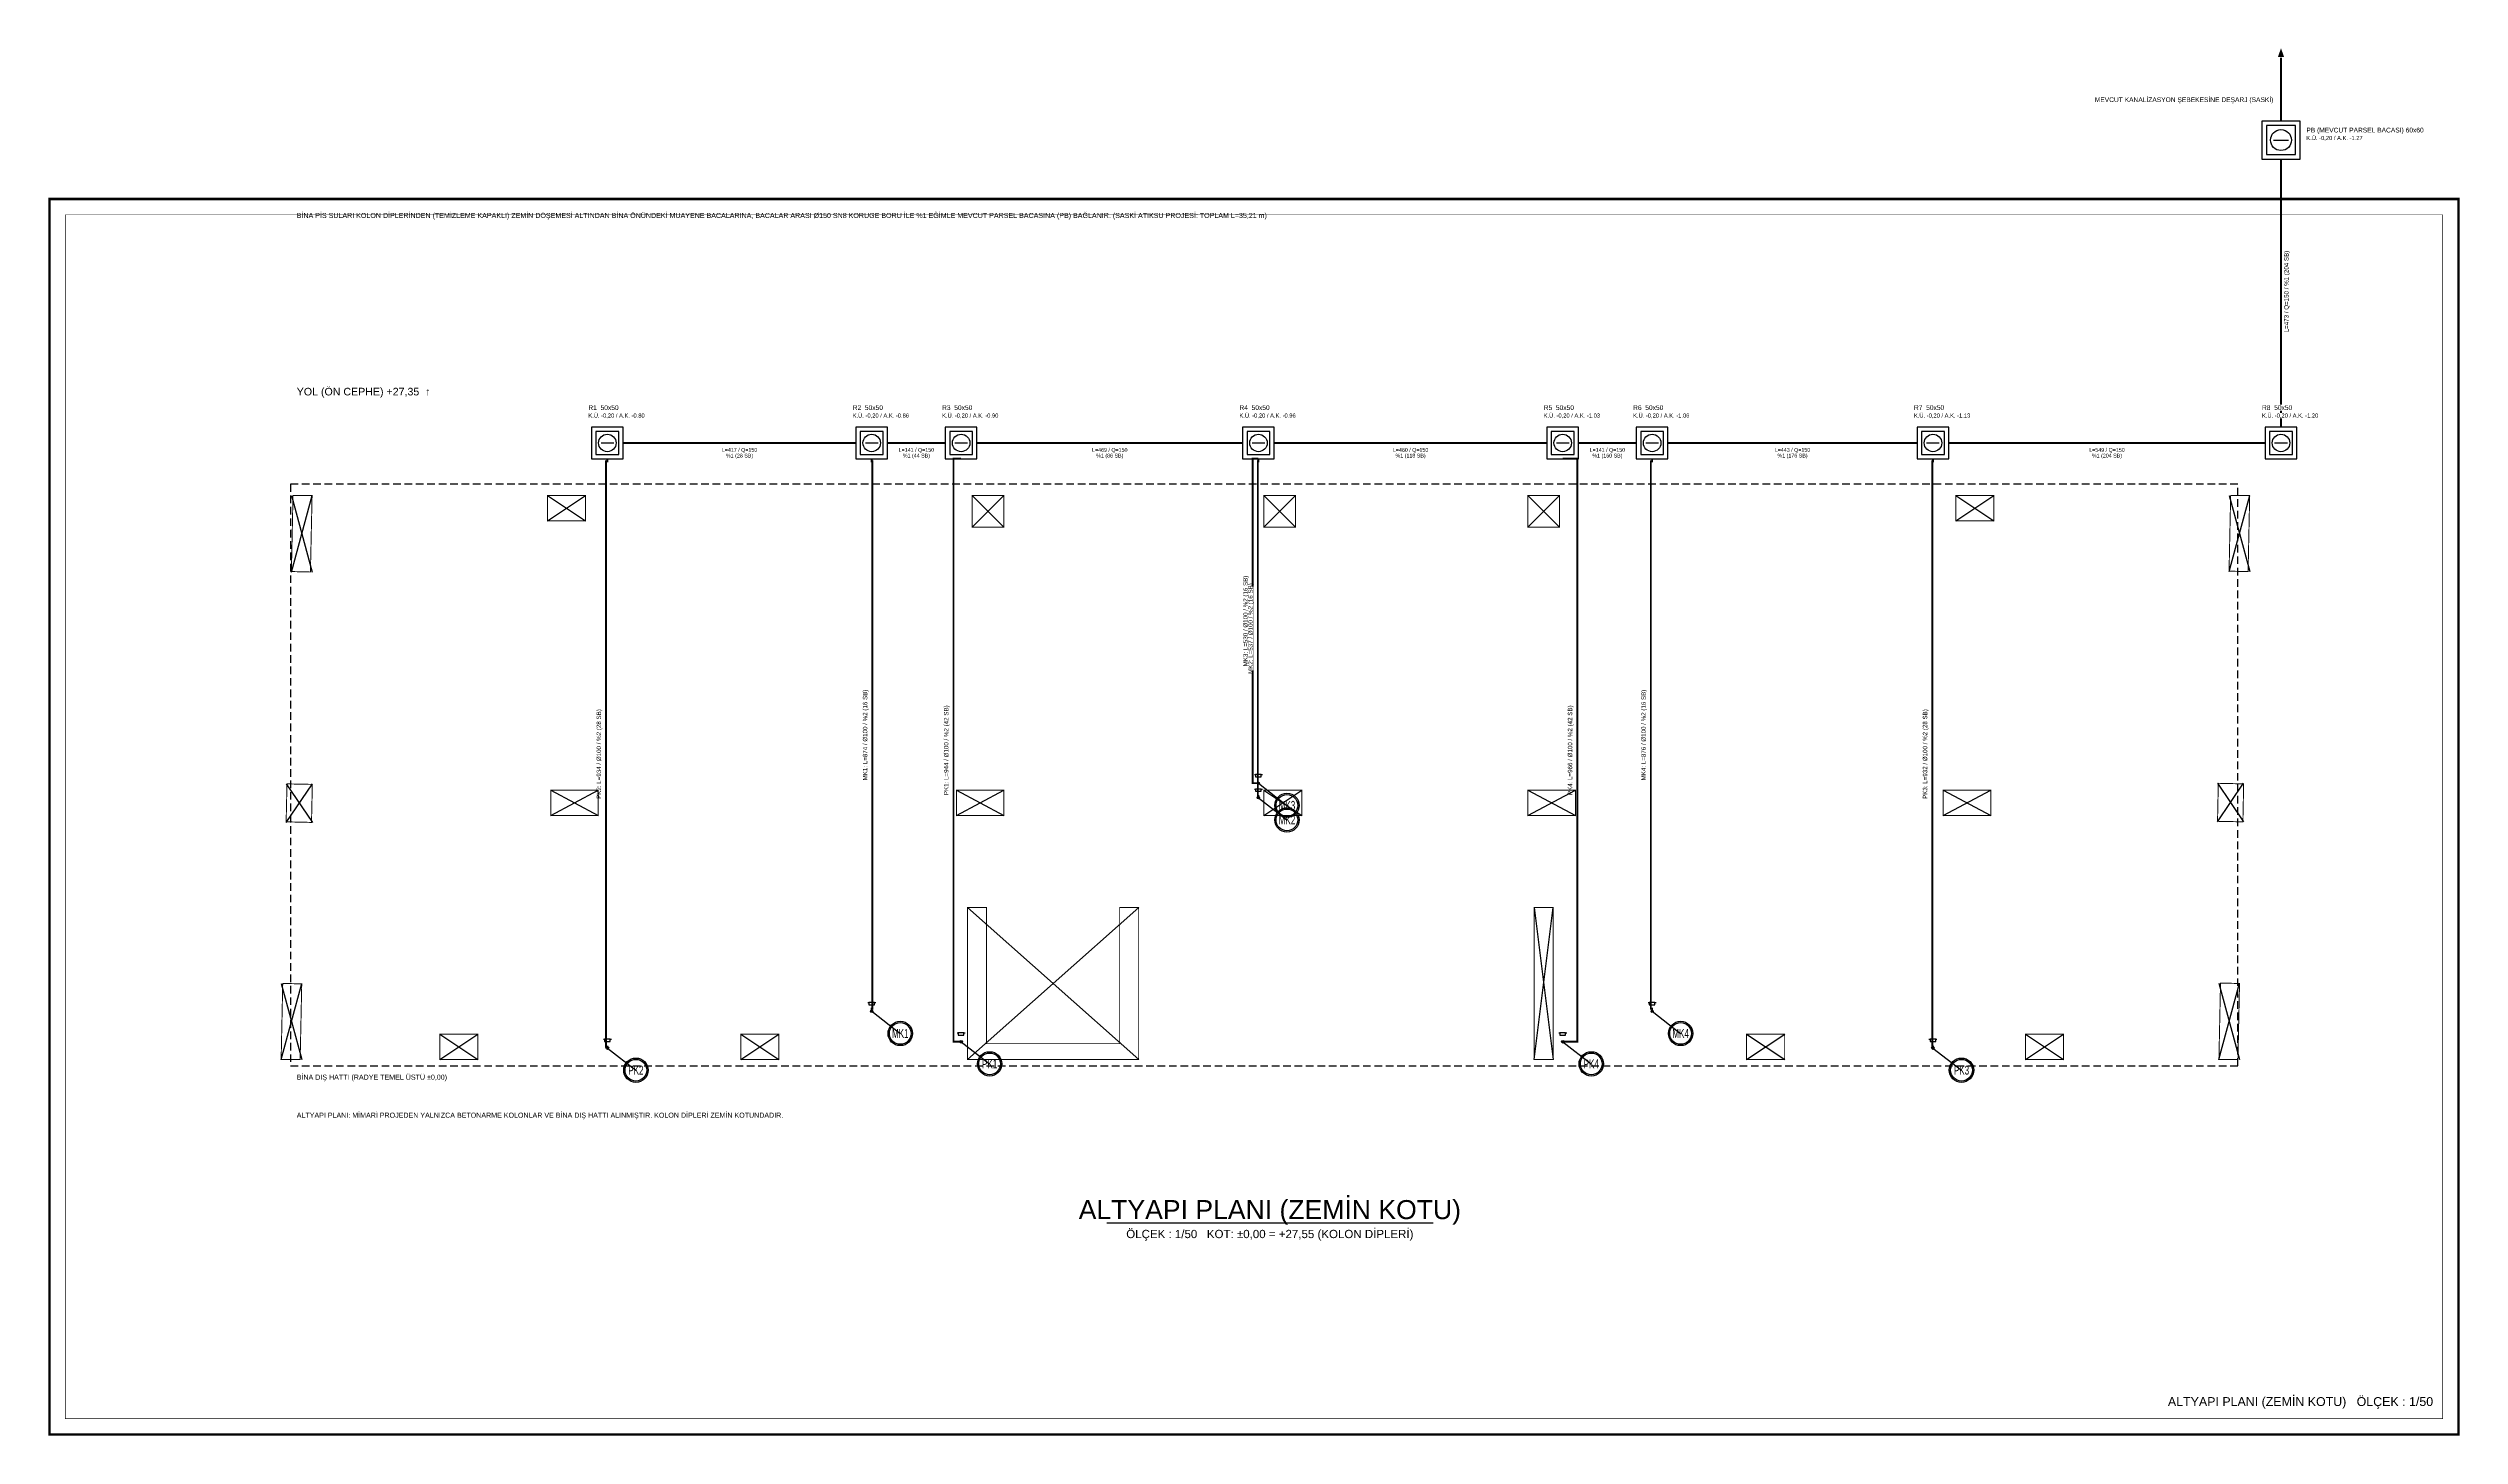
# Model space of a CAD drawing. Header units: centimetres. Extents: x -3952 to 26292, y -15092 to -10712.
# Drawn here: x -2 to 3802, y -12902 to -10712 of the extents above; entities that cross this region are included whole.
import ezdxf
from ezdxf.enums import TextEntityAlignment as Align

# ---------------------------------------------------------------- set-up
doc = ezdxf.new("R2010")
doc.units = ezdxf.units.CM
doc.linetypes.add('DASHED', pattern=[18, 12, -6])
doc.linetypes.add('PIS', pattern=[38, 30, -8])
for name, color, linetype in [('MIMARI-KOLON', 8, 'CONTINUOUS'), ('MTY-BINA-HATTI', 8, 'DASHED'), ('MTY-KAT-ADI', 1, 'CONTINUOUS'), ('MTY-PAFTA', 7, 'CONTINUOUS'), ('MTY-PIS-SU-BORUSU', 6, 'PIS'), ('MTY-PISSU-CAP', 211, 'CONTINUOUS'), ('MTY-PISSU-KOLON', 211, 'DASHED'), ('MTY-PISSU-KOLONNO', 211, 'CONTINUOUS'), ('MTY-ROGAR', 5, 'CONTINUOUS'), ('MTY-TEFRIS', 15, 'CONTINUOUS'), ('MTY-YAZI', 7, 'CONTINUOUS')]:
    doc.layers.add(name, color=color, linetype=linetype)
doc.layers.add('ROTAS-PAFTA-SINIRI', color=8, linetype='Continuous', plot=False)
doc.styles.add('ANOTATIVO', font='arial.ttf')
doc.styles.add('ROTAS', font='arial.ttf')

# ---------------------------------------------------------------- blocks, each defined once
blk = doc.blocks.new('ROTAS_PAFTA')
blk.add_lwpolyline([(0, 0), (1, 0), (1, 1), (0, 1)], close=True)
blk = doc.blocks.new('MTY-PIS SU KOLON')
at = {"layer": 'MTY-PISSU-KOLON', "linetype": 'Continuous', "lineweight": -3}
blk.add_hatch(color=256, dxfattribs=at).paths.add_polyline_path([(-2.7, -0.1, 0.848135), (0, -0.1, -0.848135), (2.7, -0.1, 0.414214), (0, 2.6, 0.414214)])
blk.add_circle((0, 0), 3.5, dxfattribs=at)
blk = doc.blocks.new('MTY-KOLON NO PIS SU')
at = {"color": 6, "linetype": 'Continuous', "ltscale": 100}
blk.add_circle((0, 0), 27.5, dxfattribs=at)
at = {"color": 7, "linetype": 'Continuous', "ltscale": 100}
blk.add_circle((0, 0), 24.5, dxfattribs=at)
at = {"style": 'ANOTATIVO', "width": 0.65}
blk.add_attdef('K', text='', height=20, dxfattribs=at).set_placement((0, 0), align=Align.MIDDLE_CENTER)

msp = doc.modelspace()

# ---------------------------------------------------------------- linework, layer by layer
at = {"layer": 'MIMARI-KOLON'}
for p, q in [((381.6, -11538.7), (414.2, -11418.1)), ((381.6, -11418.1), (414.2, -11538.7)), ((785.6, -11458.1), (845.6, -11418.1)), ((785.6, -11418.1), (845.6, -11458.1)), ((1455.6, -11468.1), (1505.6, -11418.1)), ((1455.6, -11418.1), (1505.6, -11468.1)), ((1915.6, -11468.1), (1965.6, -11418.1)), ((1915.6, -11418.1), (1965.6, -11468.1)), ((2332.1, -11468.1), (2382.1, -11418.1)), ((2332.1, -11418.1), (2382.1, -11468.1)), ((3007.1, -11458.1), (3067.1, -11418.1)), ((3007.1, -11418.1), (3067.1, -11458.1)), ((3438.1, -11538), (3470.6, -11418.1)), ((3438.1, -11418.1), (3470.6, -11538)), ((373.3, -11933.9), (414.6, -11873.1)), ((373.3, -11873.1), (414.6, -11933.9)), ((790.6, -11923.1), (865.6, -11883.1)), ((790.6, -11883.1), (865.6, -11923.1)), ((1430.6, -11923.1), (1505.6, -11883.1)), ((1430.6, -11883.1), (1505.6, -11923.1)), ((1915.6, -11923.1), (1975.6, -11883.1)), ((1915.6, -11883.1), (1975.6, -11923.1)), ((2332.1, -11923.1), (2407.1, -11883.1)), ((2332.1, -11883.1), (2407.1, -11923.1)), ((2987.1, -11923.1), (3062.1, -11883.1)), ((2987.1, -11883.1), (3062.1, -11923.1)), ((3419.9, -11933), (3461.1, -11872.2)), ((3419.9, -11872.2), (3461.1, -11933)), ((1448.1, -12308.1), (1718.1, -12068.1)), ((1448.1, -12068.1), (1718.1, -12308.1)), ((2342.1, -12308.1), (2372.1, -12068.1)), ((2342.1, -12068.1), (2372.1, -12308.1)), ((365.4, -12308.1), (397.9, -12188.1)), ((365.4, -12188.1), (397.9, -12308.1)), ((3422.1, -12308.1), (3454.6, -12187.5)), ((3422.1, -12187.5), (3454.6, -12308.1)), ((615.6, -12308.1), (675.6, -12268.1)), ((615.6, -12268.1), (675.6, -12308.1)), ((1090.6, -12308.1), (1150.6, -12268.1)), ((1090.6, -12268.1), (1150.6, -12308.1)), ((2677.1, -12308.1), (2737.1, -12268.1)), ((2677.1, -12268.1), (2737.1, -12308.1)), ((3117.1, -12308.1), (3177.1, -12268.1)), ((3117.1, -12268.1), (3177.1, -12308.1))]:
    msp.add_line(p, q, dxfattribs=at)
at = {"layer": 'MIMARI-KOLON', "const_width": 1.5}
for points in [[(384.1, -11418.1), (414.2, -11418.1), (411.6, -11538.7), (381.6, -11538), (384.1, -11418.1)], [(785.6, -11418.1), (845.6, -11418.1), (845.6, -11458.1), (785.6, -11458.1), (785.6, -11418.1)], [(1455.6, -11418.1), (1505.6, -11418.1), (1505.6, -11468.1), (1455.6, -11468.1), (1455.6, -11418.1)], [(1915.6, -11418.1), (1965.6, -11418.1), (1965.6, -11468.1), (1915.6, -11468.1), (1915.6, -11418.1)], [(2332.1, -11418.1), (2382.1, -11418.1), (2382.1, -11468.1), (2332.1, -11468.1), (2332.1, -11418.1)], [(3007.1, -11418.1), (3067.1, -11418.1), (3067.1, -11458.1), (3007.1, -11458.1), (3007.1, -11418.1)], [(3440.6, -11418.1), (3470.6, -11418.1), (3468.1, -11538), (3438.1, -11537.4), (3440.6, -11418.1)], [(374.6, -11873.1), (414.6, -11873.9), (413.3, -11933.9), (373.3, -11933), (374.6, -11873.1)], [(790.6, -11883.1), (865.6, -11883.1), (865.6, -11923.1), (790.6, -11923.1), (790.6, -11883.1)], [(1430.6, -11883.1), (1505.6, -11883.1), (1505.6, -11923.1), (1430.6, -11923.1), (1430.6, -11883.1)], [(1915.6, -11883.1), (1975.6, -11883.1), (1975.6, -11923.1), (1915.6, -11923.1), (1915.6, -11883.1)], [(2332.1, -11883.1), (2407.1, -11883.1), (2407.1, -11923.1), (2332.1, -11923.1), (2332.1, -11883.1)], [(2987.1, -11883.1), (3062.1, -11883.1), (3062.1, -11923.1), (2987.1, -11923.1), (2987.1, -11883.1)], [(3421.1, -11872.2), (3461.1, -11873.1), (3459.9, -11933), (3419.9, -11932.2), (3421.1, -11872.2)], [(1448.1, -12068.1), (1478.1, -12068.1), (1478.1, -12283.1), (1688.1, -12283.1), (1688.1, -12068.1), (1718.1, -12068.1), (1718.1, -12308.1), (1448.1, -12308.1), (1448.1, -12068.1)], [(2342.1, -12068.1), (2372.1, -12068.1), (2372.1, -12308.1), (2342.1, -12308.1), (2342.1, -12068.1)], [(365.4, -12308.1), (367.9, -12188.1), (397.9, -12188.7), (395.4, -12308.1), (365.4, -12308.1)], [(3424.6, -12187.5), (3454.6, -12188.1), (3452.1, -12308.1), (3422.1, -12308.1), (3424.6, -12187.5)], [(615.6, -12268.1), (675.6, -12268.1), (675.6, -12308.1), (615.6, -12308.1), (615.6, -12268.1)], [(1090.6, -12268.1), (1150.6, -12268.1), (1150.6, -12308.1), (1090.6, -12308.1), (1090.6, -12268.1)], [(2677.1, -12268.1), (2737.1, -12268.1), (2737.1, -12308.1), (2677.1, -12308.1), (2677.1, -12268.1)], [(3117.1, -12268.1), (3177.1, -12268.1), (3177.1, -12308.1), (3117.1, -12308.1), (3117.1, -12268.1)]]:
    msp.add_lwpolyline(points, close=True, dxfattribs=at)
at = {"layer": 'MTY-BINA-HATTI'}
msp.add_lwpolyline([(380, -12318), (3452, -12318), (3452, -11400), (380, -11400)], close=True, dxfattribs=at)
at = {"layer": 'MTY-KAT-ADI'}
msp.add_line((1667.6, -12566), (2182.4, -12566), dxfattribs=at)
at = {"layer": 'MTY-PAFTA'}
for points, const_width in [([(0, -12900), (3800, -12900), (3800, -10950), (0, -10950)], 4), ([(25, -12875), (3775, -12875), (3775, -10975), (25, -10975)], 1)]:
    msp.add_lwpolyline(points, close=True, dxfattribs=dict(at, const_width=const_width))
at = {"layer": 'MTY-PIS-SU-BORUSU'}
for p, q in [((1900.7, -11858.2), (1902.5, -11858.2)), ((1911.5, -11858.2), (1913.3, -11858.2)), ((1900.7, -11881.2), (1902.5, -11881.2)), ((1911.5, -11881.2), (1913.3, -11881.2)), ((1290.7, -12218.2), (1292.5, -12218.2)), ((1301.5, -12218.2), (1303.3, -12218.2)), ((2521.7, -12218.2), (2523.4, -12218.2)), ((2532.6, -12218.2), (2534.3, -12218.2)), ((873.7, -12276.2), (875.5, -12276.2)), ((884.5, -12276.2), (886.3, -12276.2)), ((1431.7, -12266.2), (1433.5, -12266.2)), ((1442.5, -12266.2), (1444.3, -12266.2)), ((2380.7, -12266.2), (2382.4, -12266.2)), ((2391.6, -12266.2), (2393.3, -12266.2)), ((2964.7, -12276.2), (2966.4, -12276.2)), ((2975.6, -12276.2), (2977.3, -12276.2))]:
    msp.add_line(p, q, dxfattribs=at)
at = {"layer": 'MTY-PIS-SU-BORUSU', "const_width": 3}
for points in [[(3520, -10827), (3520, -10727)], [(3520, -11310), (3520, -10887)], [(905, -11335), (1272, -11335)], [(1322, -11335), (1413, -11335)], [(1463, -11335), (1882, -11335)], [(1932, -11335), (2362, -11335)], [(2412, -11335), (2503, -11335)], [(2553, -11335), (2946, -11335)], [(2996, -11335), (3495, -11335)], [(880, -12290), (880, -12288), (878, -12288), (878, -11364), (880, -11364), (880, -11360)], [(1297, -12232), (1297, -12228), (1298, -12228), (1298, -11364), (1297, -11364), (1297, -11360)], [(1438, -12280), (1426, -12280), (1426, -11360), (1438, -11360)], [(1907, -11872), (1898, -11872), (1898, -11360), (1907, -11360)], [(1907, -11895), (1907, -11892), (1906, -11892), (1906, -11364), (1907, -11364), (1907, -11360)], [(2387, -12280), (2410, -12280), (2410, -11360), (2387, -11360)], [(2528, -12232), (2528, -12228), (2526, -12228), (2526, -11364), (2528, -11364), (2528, -11360)], [(2971, -12290), (2971, -12288), (2970, -12288), (2970, -11364), (2971, -11364), (2971, -11360)]]:
    msp.add_lwpolyline(points, dxfattribs=at)
at = {"layer": 'MTY-PIS-SU-BORUSU'}
for points in [[(1902.5, -11861.8), (1911.5, -11861.8), (1911.5, -11858.2), (1902.5, -11858.2)], [(1902.5, -11884.8), (1911.5, -11884.8), (1911.5, -11881.2), (1902.5, -11881.2)], [(1292.5, -12221.8), (1301.5, -12221.8), (1301.5, -12218.2), (1292.5, -12218.2)], [(2523.5, -12221.8), (2532.5, -12221.8), (2532.5, -12218.2), (2523.5, -12218.2)], [(875.5, -12279.8), (884.5, -12279.8), (884.5, -12276.2), (875.5, -12276.2)], [(1433.5, -12269.8), (1442.5, -12269.8), (1442.5, -12266.2), (1433.5, -12266.2)], [(2382.5, -12269.8), (2391.5, -12269.8), (2391.5, -12266.2), (2382.5, -12266.2)], [(2966.5, -12279.8), (2975.5, -12279.8), (2975.5, -12276.2), (2966.5, -12276.2)]]:
    msp.add_lwpolyline(points, close=True, dxfattribs=at)
msp.add_solid([(3520, -10712), (3524.9, -10726), (3515.1, -10726)], dxfattribs=at)
at = {"layer": 'MTY-PISSU-KOLONNO'}
for p, q in [((1907, -11872), (1952, -11907)), ((1907, -11895), (1952, -11930)), ((1297, -12232), (1342, -12267)), ((2528, -12232), (2573, -12267)), ((1438, -12280), (1483, -12315)), ((2387, -12280), (2432, -12315)), ((880, -12290), (925, -12325)), ((2971, -12290), (3016, -12325))]:
    msp.add_line(p, q, dxfattribs=at)
at = {"layer": 'MTY-ROGAR'}
for p, q in [((3508, -10857), (3532, -10857)), ((870, -11335), (890, -11335)), ((1287, -11335), (1307, -11335)), ((1428, -11335), (1448, -11335)), ((1897, -11335), (1917, -11335)), ((2377, -11335), (2397, -11335)), ((2518, -11335), (2538, -11335)), ((2961, -11335), (2981, -11335)), ((3510, -11335), (3530, -11335))]:
    msp.add_line(p, q, dxfattribs=at)
for points in [[(3490, -10887), (3550, -10887), (3550, -10827), (3490, -10827)], [(3497, -10880), (3543, -10880), (3543, -10834), (3497, -10834)], [(855, -11360), (905, -11360), (905, -11310), (855, -11310)], [(862, -11353), (898, -11353), (898, -11317), (862, -11317)], [(1272, -11360), (1322, -11360), (1322, -11310), (1272, -11310)], [(1279, -11353), (1315, -11353), (1315, -11317), (1279, -11317)], [(1413, -11360), (1463, -11360), (1463, -11310), (1413, -11310)], [(1420, -11353), (1456, -11353), (1456, -11317), (1420, -11317)], [(1882, -11360), (1932, -11360), (1932, -11310), (1882, -11310)], [(1889, -11353), (1925, -11353), (1925, -11317), (1889, -11317)], [(2362, -11360), (2412, -11360), (2412, -11310), (2362, -11310)], [(2369, -11353), (2405, -11353), (2405, -11317), (2369, -11317)], [(2503, -11360), (2553, -11360), (2553, -11310), (2503, -11310)], [(2510, -11353), (2546, -11353), (2546, -11317), (2510, -11317)], [(2946, -11360), (2996, -11360), (2996, -11310), (2946, -11310)], [(2953, -11353), (2989, -11353), (2989, -11317), (2953, -11317)], [(3495, -11360), (3545, -11360), (3545, -11310), (3495, -11310)], [(3502, -11353), (3538, -11353), (3538, -11317), (3502, -11317)]]:
    msp.add_lwpolyline(points, close=True, dxfattribs=at)
for centre, radius in [((3520, -10857), 16.5), ((880, -11335), 13.8), ((1297, -11335), 13.8), ((1438, -11335), 13.8), ((1907, -11335), 13.8), ((2387, -11335), 13.8), ((2528, -11335), 13.8), ((2971, -11335), 13.8), ((3520, -11335), 13.8)]:
    msp.add_circle(centre, radius, dxfattribs=at)

# ---------------------------------------------------------------- block references
at = {"layer": 'MTY-PISSU-KOLONNO'}
ref = msp.add_blockref('MTY-KOLON NO PIS SU', (1952, -11907), dxfattribs=dict(at, xscale=0.7, yscale=0.7))
ref.add_attrib('K', 'MK3', dxfattribs={"height": 14, "style": 'ANOTATIVO', "width": 0.65}).set_placement((1952, -11907), align=Align.MIDDLE_CENTER)
ref = msp.add_blockref('MTY-KOLON NO PIS SU', (1952, -11930), dxfattribs=dict(at, xscale=0.7, yscale=0.7))
ref.add_attrib('K', 'MK2', dxfattribs={"height": 14, "style": 'ANOTATIVO', "width": 0.65}).set_placement((1952, -11930), align=Align.MIDDLE_CENTER)
ref = msp.add_blockref('MTY-KOLON NO PIS SU', (1342, -12267), dxfattribs=dict(at, xscale=0.7, yscale=0.7))
ref.add_attrib('K', 'MK1', dxfattribs={"height": 14, "style": 'ANOTATIVO', "width": 0.65}).set_placement((1342, -12267), align=Align.MIDDLE_CENTER)
ref = msp.add_blockref('MTY-KOLON NO PIS SU', (2573, -12267), dxfattribs=dict(at, xscale=0.7, yscale=0.7))
ref.add_attrib('K', 'MK4', dxfattribs={"height": 14, "style": 'ANOTATIVO', "width": 0.65}).set_placement((2573, -12267), align=Align.MIDDLE_CENTER)
ref = msp.add_blockref('MTY-KOLON NO PIS SU', (925, -12325), dxfattribs=dict(at, xscale=0.7, yscale=0.7))
ref.add_attrib('K', 'PK2', dxfattribs={"height": 14, "style": 'ANOTATIVO', "width": 0.65}).set_placement((925, -12325), align=Align.MIDDLE_CENTER)
ref = msp.add_blockref('MTY-KOLON NO PIS SU', (1483, -12315), dxfattribs=dict(at, xscale=0.7, yscale=0.7))
ref.add_attrib('K', 'PK1', dxfattribs={"height": 14, "style": 'ANOTATIVO', "width": 0.65}).set_placement((1483, -12315), align=Align.MIDDLE_CENTER)
ref = msp.add_blockref('MTY-KOLON NO PIS SU', (2432, -12315), dxfattribs=dict(at, xscale=0.7, yscale=0.7))
ref.add_attrib('K', 'PK4', dxfattribs={"height": 14, "style": 'ANOTATIVO', "width": 0.65}).set_placement((2432, -12315), align=Align.MIDDLE_CENTER)
ref = msp.add_blockref('MTY-KOLON NO PIS SU', (3016, -12325), dxfattribs=dict(at, xscale=0.7, yscale=0.7))
ref.add_attrib('K', 'PK3', dxfattribs={"height": 14, "style": 'ANOTATIVO', "width": 0.65}).set_placement((3016, -12325), align=Align.MIDDLE_CENTER)
at = {"layer": 'MTY-TEFRIS'}
for p, xscale, yscale in [((1907, -11872), 0.5, 0.5), ((1907, -11895), 0.5, 0.5), ((1297, -12232), 0.5, 0.5), ((2528, -12232), 0.5, 0.5), ((1438, -12280), 0.6, 0.6), ((2387, -12280), 0.6, 0.6), ((880, -12290), 0.6, 0.6), ((2971, -12290), 0.6, 0.6)]:
    msp.add_blockref('MTY-PIS SU KOLON', p, dxfattribs=dict(at, xscale=xscale, yscale=yscale))
at = {"layer": 'ROTAS-PAFTA-SINIRI', "xscale": 3800, "yscale": 1950}
msp.add_blockref('ROTAS_PAFTA', (0, -12900), dxfattribs=at)

# ---------------------------------------------------------------- texts
at = {"layer": 'MIMARI-KOLON', "style": 'ROTAS'}
msp.add_text('BİNA DIŞ HATTI (RADYE TEMEL ÜSTÜ ±0,00)', height=8, dxfattribs=at).set_placement((390, -12340))
at = {"layer": 'MTY-KAT-ADI', "style": 'ROTAS'}
for s, height, p in [('ALTYAPI PLANI (ZEMİN KOTU)', 30, (1925, -12560)), ('ÖLÇEK : 1/50   KOT: ±0,00 = +27,55 (KOLON DİPLERİ)', 13, (1925, -12590))]:
    msp.add_text(s, height=height, dxfattribs=at).set_placement(p, align=Align.CENTER)
at = {"layer": 'MTY-PAFTA', "style": 'ROTAS'}
msp.add_text('ALTYAPI PLANI (ZEMİN KOTU)   ÖLÇEK : 1/50', height=14, dxfattribs=at).set_placement((3760, -12855), align=Align.RIGHT)
at = {"layer": 'MTY-PISSU-CAP', "style": 'ROTAS'}
msp.add_text('MEVCUT KANALİZASYON ŞEBEKESİNE DEŞARJ (SASKİ)', height=7.5, dxfattribs=at).set_placement((3508, -10797), align=Align.RIGHT)
msp.add_text('BİNA PİS SULARI KOLON DİPLERİNDEN (TEMİZLEME KAPAKLI) ZEMİN DÖŞEMESİ ALTINDAN BİNA ÖNÜNDEKİ MUAYENE BACALARINA, BACALAR ARASI Ø150 SN8 KORUGE BORU İLE %1 EĞİMLE MEVCUT PARSEL BACASINA (PB) BAĞLANIR. (SASKİ ATIKSU PROJESİ: TOPLAM L=35,21 m)', height=8, dxfattribs=at).set_placement((390, -10980))
for s, p in [('L=473 / Q=150 / %1 (204 SB)', (3532, -11096)), ('MK1: L=874 / Ø100 / %2 (16 SB)', (1290, -11796)), ('PK1: L=944 / Ø100 / %2 (42 SB)', (1418, -11820)), ('PK4: L=966 / Ø100 / %2 (42 SB)', (2402, -11820)), ('MK4: L=876 / Ø100 / %2 (16 SB)', (2518, -11796)), ('PK2: L=934 / Ø100 / %2 (28 SB)', (870, -11826)), ('PK3: L=932 / Ø100 / %2 (28 SB)', (2962, -11826))]:
    msp.add_text(s, height=7, rotation=90, dxfattribs=at).set_placement(p, align=Align.CENTER)
for s, p in [('L=417 / Q=150', (1088.5, -11349)), ('%1 (28 SB)', (1088.5, -11358)), ('L=141 / Q=150', (1367.5, -11349)), ('%1 (44 SB)', (1367.5, -11358)), ('L=469 / Q=150', (1672.5, -11349)), ('%1 (86 SB)', (1672.5, -11358)), ('L=480 / Q=150', (2147, -11349)), ('%1 (118 SB)', (2147, -11358)), ('L=141 / Q=150', (2457.5, -11349)), ('%1 (160 SB)', (2457.5, -11358)), ('L=443 / Q=150', (2749.5, -11349)), ('%1 (176 SB)', (2749.5, -11358)), ('L=549 / Q=150', (3245.5, -11349)), ('%1 (204 SB)', (3245.5, -11358))]:
    msp.add_text(s, height=6, dxfattribs=at).set_placement(p, align=Align.CENTER)
at = {"layer": 'MTY-ROGAR', "style": 'ROTAS'}
for s, height, p in [('PB (MEVCUT PARSEL BACASI) 60x60', 7.5, (3560, -10845)), ('K.Ü. -0,20 / A.K. -1.27', 6.5, (3560, -10857)), ('K.Ü. -0,20 / A.K. -0.80', 6.5, (850, -11295)), ('R1  50x50', 7.5, (850, -11283)), ('K.Ü. -0,20 / A.K. -0.86', 6.5, (1267, -11295)), ('R2  50x50', 7.5, (1267, -11283)), ('K.Ü. -0,20 / A.K. -0.90', 6.5, (1408, -11295)), ('R3  50x50', 7.5, (1408, -11283)), ('K.Ü. -0,20 / A.K. -0.96', 6.5, (1877, -11295)), ('R4  50x50', 7.5, (1877, -11283)), ('K.Ü. -0,20 / A.K. -1.03', 6.5, (2357, -11295)), ('R5  50x50', 7.5, (2357, -11283)), ('K.Ü. -0,20 / A.K. -1.06', 6.5, (2498, -11295)), ('R6  50x50', 7.5, (2498, -11283)), ('K.Ü. -0,20 / A.K. -1.13', 6.5, (2941, -11295)), ('R7  50x50', 7.5, (2941, -11283))]:
    msp.add_text(s, height=height, dxfattribs=at).set_placement(p)
at = {"layer": 'MTY-YAZI', "style": 'ROTAS'}
for s, height, p in [('YOL (ÖN CEPHE) +27,35  ↑', 12, (390, -11260)), ('ALTYAPI PLANI: MİMARİ PROJEDEN YALNIZCA BETONARME KOLONLAR VE BİNA DIŞ HATTI ALINMIŞTIR. KOLON DİPLERİ ZEMİN KOTUNDADIR.', 8, (390, -12400))]:
    msp.add_text(s, height=height, dxfattribs=at).set_placement(p)

# ---------------------------------------------------------------- next in the draw order: wipeouts: each hides what was drawn before it
for points in [[(3532.9, -11284), (3489, -11284), (3489, -11274.5), (3532.9, -11274.5)], [(1899, -11561.9), (1899, -11694.1), (1890, -11694.1), (1890, -11561.9)]]:
    msp.add_wipeout(points)

# ---------------------------------------------------------------- next in the draw order: texts
at = {"layer": 'MTY-PISSU-CAP', "style": 'ROTAS'}
for s, p in [('MK3: L=530 / Ø100 / %2 (16 SB)', (1890, -11616)), ('MK2: L=537 / Ø100 / %2 (16 SB)', (1898, -11628))]:
    msp.add_text(s, height=7, rotation=90, dxfattribs=at).set_placement(p, align=Align.CENTER)

# ---------------------------------------------------------------- next in the draw order: wipeouts: each hides what was drawn before it
msp.add_wipeout([(3583.7, -11296), (3489, -11296), (3489, -11287.5), (3583.7, -11287.5)])

# ---------------------------------------------------------------- next in the draw order: texts
at = {"layer": 'MTY-ROGAR', "style": 'ROTAS'}
for s, height, p in [('K.Ü. -0,20 / A.K. -1.20', 6.5, (3490, -11295)), ('R8  50x50', 7.5, (3490, -11283))]:
    msp.add_text(s, height=height, dxfattribs=at).set_placement(p)

doc.saveas('drawing.dxf')
